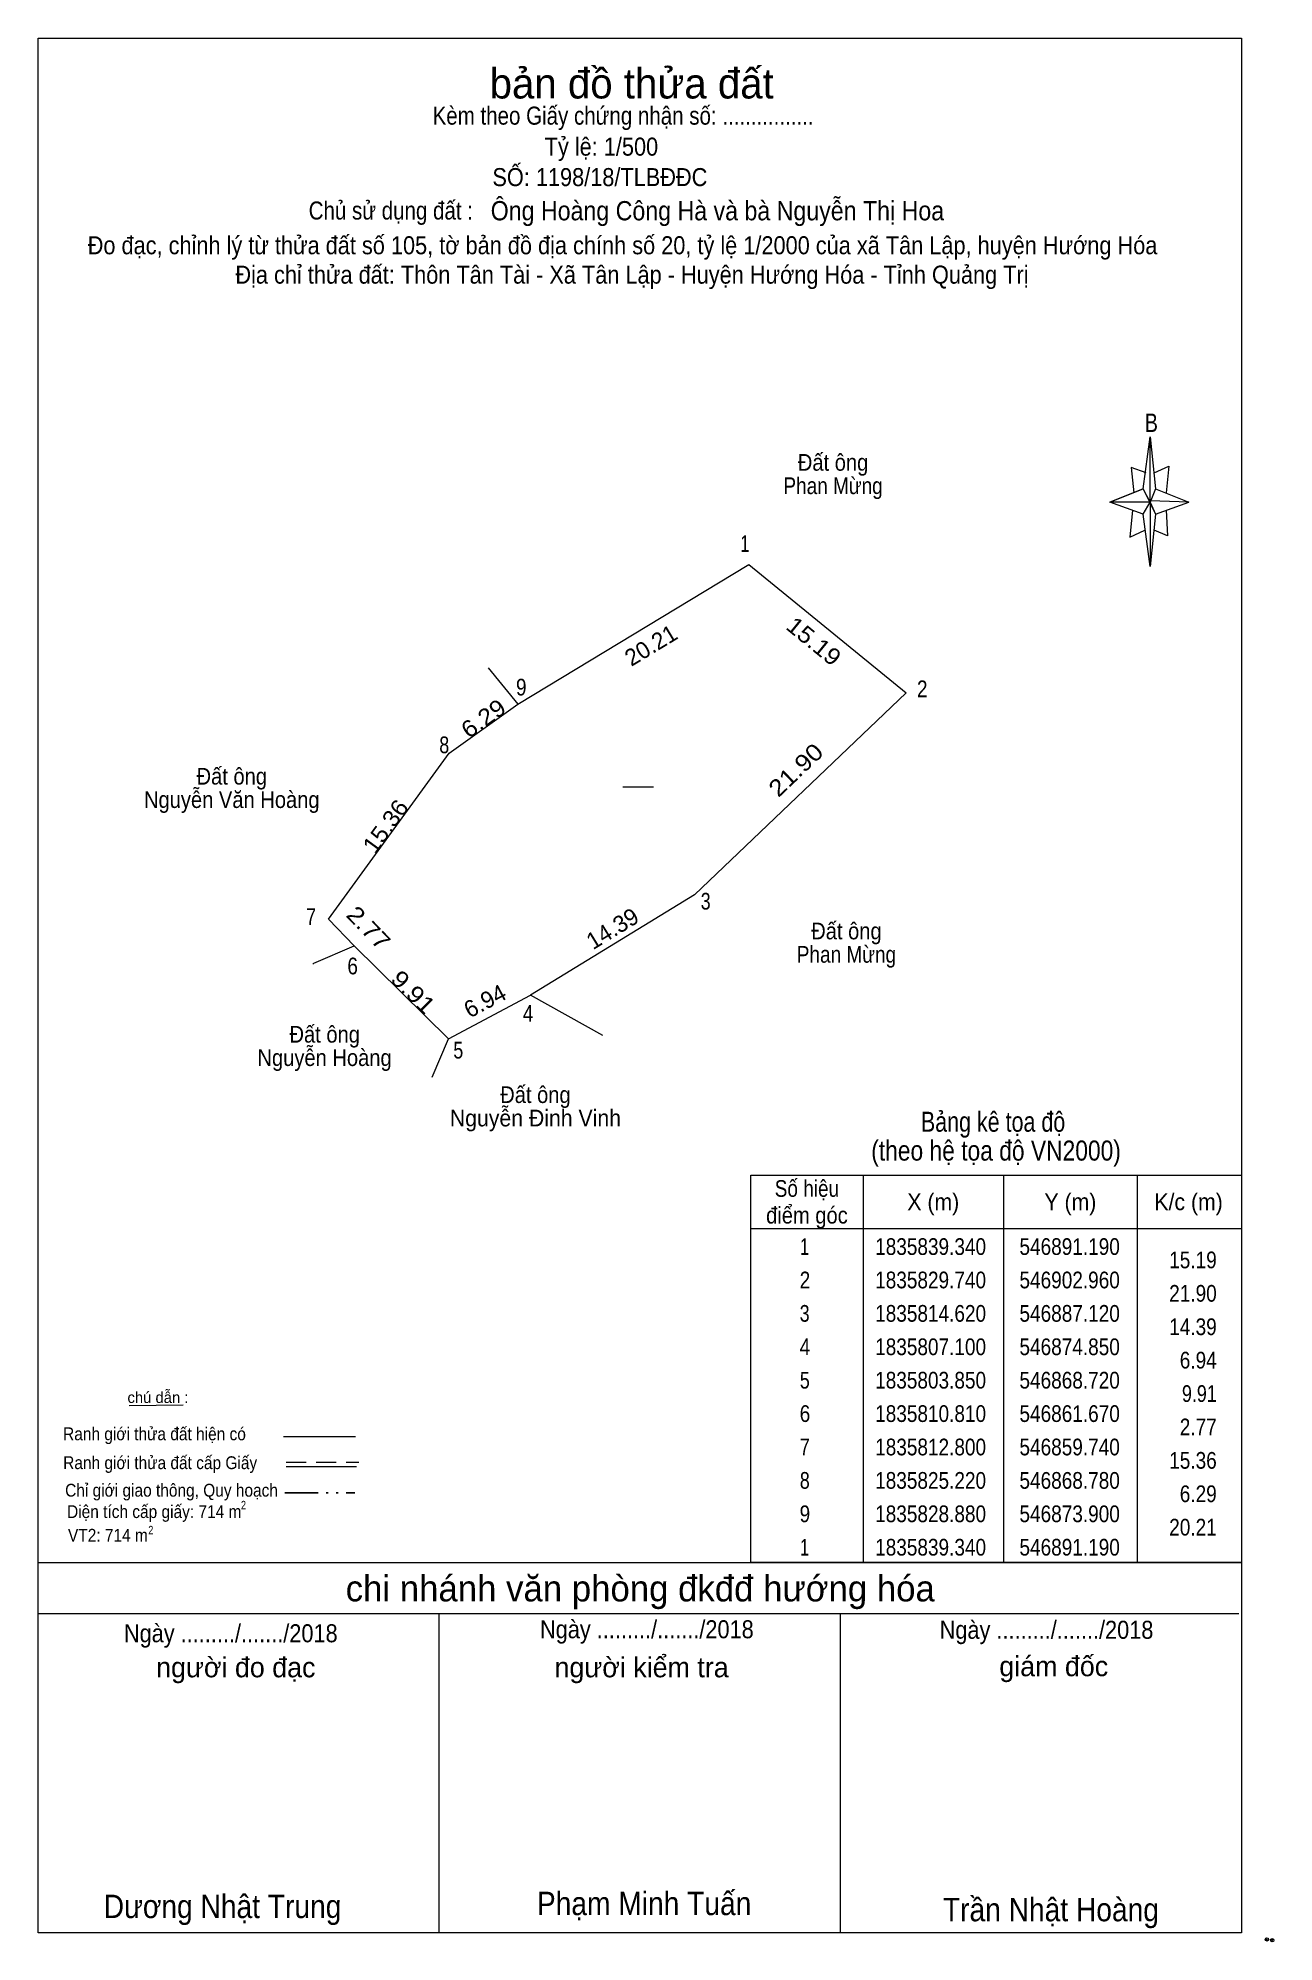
# Model space of a CAD drawing. Header units: metres. Extents: x 546473 to 546930, y 1835736 to 1835882.
# Drawn here: x 546838 to 546930.5, y 1835736.3 to 1835878.7 of the extents above; entities that cross this region are included whole.
import ezdxf
from ezdxf.enums import TextEntityAlignment as Align

# ---------------------------------------------------------------- set-up
doc = ezdxf.new("R2010")
doc.units = ezdxf.units.M
doc.header["$LTSCALE"] = 0.5
doc.header["$PDMODE"] = 32
doc.header["$PDSIZE"] = 0.25
doc.linetypes.add('DASH_DOUBLE_DOT', pattern=[9.2, 5, -1.2, 0.3, -1.2, 0.3, -1.2])
doc.linetypes.add('MEDIUM_DASHED', pattern=[4.5, 3, -1.5])
for name, color, linetype, lineweight in [('10', 7, 'Continuous', 13), ('5', 7, 'Continuous', 13), ('63', 7, 'Continuous', 25)]:
    doc.layers.add(name, color=color, linetype=linetype, lineweight=lineweight)
doc.layers.add('34', color=7, linetype='Continuous')
doc.layers.add('6', color=7, linetype='Continuous')

msp = doc.modelspace()

# ---------------------------------------------------------------- texts
at = {"layer": '34', "width": 0.9}
msp.add_text('Ông Hoàng Công Hà và bà Nguyễn Thị Hoa', height=1.44, dxfattribs=at).set_placement((546871.88, 1835865.1))
at = {"layer": '5'}
for s, height, p in [('bản đồ thửa đất', 2.25, (546882.425, 1835874.22)), ('chi nhánh văn phòng đkđđ hướng hóa', 1.944, (546883.065, 1835761.74)), ('người đo đạc', 1.5, (546852.815, 1835756.06)), ('người kiểm tra', 1.5, (546883.165, 1835756.06)), (' giám đốc', 1.5, (546913.71, 1835756.14))]:
    msp.add_text(s, height=height, dxfattribs=at).set_placement(p, align=Align.CENTER)
for s, height, width, p in [('Kèm theo Giấy chứng nhận số: ................', 1.35, 0.85, (546881.78, 1835872.26)), ('Tỷ lệ: 1/500', 1.35, 0.9, (546880.16, 1835869.94)), ('SỐ: 1198/18/TLBĐĐC', 1.35, 0.9, (546880.045, 1835867.66)), ('Chủ sử dụng đất :', 1.35, 0.85, (546864.41, 1835865.16)), ('Đo đạc, chỉnh lý từ thửa đất số 105, tờ bản đồ địa chính số 20, tỷ lệ 1/2000 của xã Tân Lập, huyện Hướng Hóa', 1.35, 0.9, (546881.74, 1835862.56)), ('Địa chỉ thửa đất: Thôn Tân Tài - Xã Tân Lập - Huyện Hướng Hóa - Tỉnh Quảng Trị', 1.35, 0.9, (546882.445, 1835860.36)), ('B', 1.378, 0.8, (546921.29, 1835849.26)), ('Ranh giới thửa đất hiện có ', 0.96, 0.9, (546846.895, 1835773.8)), ('Ranh giới thửa đất cấp Giấy', 0.96, 0.9, (546847.16, 1835771.64)), ('Chỉ giới giao thông, Quy hoạch', 0.96, 0.9, (546848.01, 1835769.58)), ('Diện tích cấp giấy: 714 m', 0.96, 0.9, (546846.715, 1835767.98)), (' VT2: 714 m', 0.96, 0.9, (546843.09, 1835766.21)), ('Ngày ........./......./2018', 1.35, 0.9, (546852.44, 1835758.68)), ('Ngày ........./......./2018', 1.35, 0.9, (546883.56, 1835758.98)), ('Ngày ........./......./2018', 1.35, 0.9, (546913.45, 1835758.94)), ('Dương Nhật Trung', 1.75, 0.9, (546851.825, 1835738.04)), ('Phạm Minh Tuấn', 1.75, 0.9, (546883.355, 1835738.26)), ('Trần Nhật Hoàng', 1.75, 0.9, (546913.78, 1835737.8))]:
    msp.add_text(s, height=height, dxfattribs=dict(at, width=width)).set_placement(p, align=Align.CENTER)
at = {"layer": '6'}
for s, width, p in [('Bảng kê tọa độ ', 0.8, (546909.675, 1835796.89)), ('(theo hệ tọa độ VN2000)', 0.85, (546909.675, 1835794.73))]:
    msp.add_text(s, height=1.5, dxfattribs=dict(at, width=width)).set_placement(p, align=Align.CENTER)
at = {"layer": '63'}
for s, height, width, p in [('Đất ông', 1.25, 0.9, (546897.485, 1835846.36)), ('Phan Mừng', 1.25, 0.85, (546897.485, 1835844.61)), ('Đất ông', 1.25, 0.9, (546852.515, 1835822.87)), ('Nguyễn Văn Hoàng', 1.25, 0.9, (546852.515, 1835821.12)), ('Đất ông', 1.25, 0.9, (546898.485, 1835811.29)), ('Phan Mừng', 1.25, 0.85, (546898.485, 1835809.54)), ('Đất ông', 1.25, 0.9, (546859.465, 1835803.56)), ('Nguyễn Hoàng', 1.25, 0.9, (546859.455, 1835801.81)), ('Đất ông', 1.25, 0.9, (546875.225, 1835799.04)), ('Nguyễn Đinh Vinh', 1.25, 0.95, (546875.225, 1835797.29)), ('Số hiệu', 1.25, 0.85, (546895.53, 1835792.02)), ('điểm góc', 1.25, 0.9, (546895.53, 1835790.02)), ('X (m)', 1.25, 0.95, (546904.98, 1835791.02)), ('Y (m)', 1.25, 0.95, (546915.235, 1835791.02)), ('K/c (m)', 1.25, 0.95, (546924.075, 1835791.02)), (' 1', 1.25, 0.75, (546895.18, 1835787.67)), ('1835839.340', 1.25, 0.85, (546904.78, 1835787.67)), ('546891.190', 1.25, 0.85, (546915.18, 1835787.67)), (' 2', 1.25, 0.85, (546895.185, 1835785.17)), ('1835829.740', 1.25, 0.85, (546904.78, 1835785.17)), ('546902.960', 1.25, 0.85, (546915.18, 1835785.17)), (' 3', 1.25, 0.8, (546895.175, 1835782.67)), ('1835814.620', 1.25, 0.85, (546904.78, 1835782.67)), ('546887.120', 1.25, 0.85, (546915.18, 1835782.67)), (' 4', 1.25, 0.85, (546895.18, 1835780.17)), ('1835807.100', 1.25, 0.85, (546904.78, 1835780.17)), ('546874.850', 1.25, 0.85, (546915.18, 1835780.17)), (' 5', 1.25, 0.8, (546895.185, 1835777.67)), ('1835803.850', 1.25, 0.85, (546904.78, 1835777.67)), ('546868.720', 1.25, 0.85, (546915.18, 1835777.67)), (' 6', 1.25, 0.85, (546895.185, 1835775.17)), ('1835810.810', 1.25, 0.85, (546904.78, 1835775.17)), ('546861.670', 1.25, 0.85, (546915.18, 1835775.17)), (' 7', 1.25, 0.8, (546895.185, 1835772.67)), ('1835812.800', 1.25, 0.85, (546904.78, 1835772.67)), ('546859.740', 1.25, 0.85, (546915.18, 1835772.67)), (' 8', 1.25, 0.8, (546895.185, 1835770.17)), ('1835825.220', 1.25, 0.85, (546904.78, 1835770.17)), ('546868.780', 1.25, 0.85, (546915.18, 1835770.17)), ('2', 0.625, 0.8, (546853.39, 1835768.64)), (' 9', 1.25, 0.85, (546895.18, 1835767.67)), ('1835828.880', 1.25, 0.85, (546904.78, 1835767.67)), ('546873.900', 1.25, 0.85, (546915.18, 1835767.67)), ('2', 0.625, 0.8, (546846.46, 1835766.77)), (' 1', 1.25, 0.75, (546895.18, 1835765.17)), ('1835839.340', 1.25, 0.85, (546904.78, 1835765.17)), ('546891.190', 1.25, 0.85, (546915.18, 1835765.17))]:
    msp.add_text(s, height=height, dxfattribs=dict(at, width=width)).set_placement(p, align=Align.CENTER)
for s, width, p in [(' 1', 0.75, (546891.24, 1835840.28)), (' 9', 0.85, (546874.56, 1835829.54)), (' 2', 0.85, (546904.55, 1835829.41)), (' 8', 0.8, (546868.78, 1835825.22)), (' 3', 0.8, (546888.33, 1835813.52)), (' 7', 0.8, (546858.81, 1835812.36)), (' 6', 0.85, (546861.95, 1835808.67)), (' 4', 0.85, (546875.07, 1835805.12)), (' 5', 0.8, (546869.83, 1835802.37)), ('15.19', 0.85, (546926.18, 1835786.67)), ('21.90', 0.85, (546926.18, 1835784.17)), ('14.39', 0.85, (546926.18, 1835781.67)), ('6.94', 0.85, (546926.18, 1835779.17)), ('9.91', 0.8, (546926.18, 1835776.67)), ('2.77', 0.85, (546926.18, 1835774.17)), ('15.36', 0.85, (546926.18, 1835771.67)), ('6.29', 0.85, (546926.18, 1835769.17)), ('20.21', 0.85, (546926.18, 1835766.67))]:
    msp.add_text(s, height=1.25, dxfattribs=dict(at, width=width)).set_placement(p, align=Align.RIGHT)
for s, rotation, width, p in [('15.19', 320.798, 1.1, (546895.655, 1835833.116)), ('6.29', 35.559, 1.1, (546871.6965, 1835827.3098)), ('21.90', 43.668, 1.15, (546895.1335, 1835823.5142)), ('15.36', 53.951, 1.05, (546864.5236, 1835819.3822)), ('2.77', 314.123, 1.15, (546862.2919, 1835811.7051)), ('9.91', 315.368, 1.15, (546865.6409, 1835806.8968))]:
    msp.add_text(s, height=1.25, rotation=rotation, dxfattribs=dict(at, width=width)).set_placement(p, align=Align.CENTER)
for s, height, rotation, p in [('20.21', 1.25, 31.173, (546884.1865, 1835832.7589)), ('14.39', 1.25, 31.503, (546881.3134, 1835811.562)), ('6.94', 1.25, 27.932, (546871.7422, 1835806.1224)), ('chú dẫn :', 0.8293, 359.974, (546846.9948, 1835776.5888))]:
    msp.add_text(s, height=height, rotation=rotation, dxfattribs=at).set_placement(p, align=Align.CENTER)

# ---------------------------------------------------------------- linework, layer by layer
at = {"layer": '10'}
for p, q in [((546871.7, 1835831.61), (546873.9, 1835828.88)), ((546861.67, 1835810.81), (546868.72, 1835803.85)), ((546868.72, 1835803.85), (546874.85, 1835807.1)), ((546880.27, 1835804.08), (546874.85, 1835807.1)), ((546867.49, 1835800.97), (546868.72, 1835803.85))]:
    msp.add_line(p, q, dxfattribs=at)
for points in [[(546873.9, 1835828.88), (546891.19, 1835839.34), (546902.96, 1835829.74), (546887.12, 1835814.62), (546874.85, 1835807.1)], [(546861.67, 1835810.81), (546859.74, 1835812.8), (546868.78, 1835825.22), (546873.9, 1835828.88)], [(546858.58, 1835809.42), (546858.65, 1835809.51), (546861.67, 1835810.81)]]:
    msp.add_lwpolyline(points, dxfattribs=at)
at = {"layer": '5'}
for p, q in [((546920.69, 1835845), (546921.19, 1835848.9)), ((546920.69, 1835843.1), (546918.19, 1835844)), ((546921.59, 1835845), (546924.09, 1835844)), ((546921.59, 1835843.1), (546921.19, 1835839.2)), ((546922.39, 1835843.4), (546922.49, 1835841.5)), ((546922.49, 1835841.5), (546921.49, 1835841.9)), ((546856.38, 1835774.08), (546861.76, 1835774.08)), ((546856.58, 1835771.84), (546861.84, 1835771.84)), ((546838.03, 1835764.64), (546928.03, 1835764.64)), ((546838.03, 1835760.84), (546927.83, 1835760.84)), ((546838.03, 1835760.84), (546927.83, 1835760.84)), ((546838.03, 1835760.84), (546927.83, 1835760.84)), ((546868.03, 1835736.94), (546868.03, 1835760.84)), ((546898.03, 1835736.94), (546898.03, 1835760.84)), ((546928.03, 1835736.94), (546838.03, 1835736.94))]:
    msp.add_line(p, q, dxfattribs=at)
at = {"layer": '5', "linetype": 'MEDIUM_DASHED'}
msp.add_line((546856.58, 1835772.16), (546862.02, 1835772.16), dxfattribs=at)
at = {"layer": '5', "linetype": 'DASH_DOUBLE_DOT', "lineweight": 25}
msp.add_line((546856.48, 1835769.86), (546861.71, 1835769.86), dxfattribs=at)
at = {"layer": '5'}
for points in [[(546838.03, 1835878.74), (546928.03, 1835878.74), (546928.03, 1835736.94), (546838.03, 1835736.94)], [(546921.19, 1835848.9), (546921.59, 1835845), (546921.19, 1835844)], [(546921.19, 1835844), (546918.19, 1835844), (546920.69, 1835845), (546921.59, 1835843.1), (546924.09, 1835844), (546921.19, 1835844.1)], [(546921.19, 1835844), (546921.19, 1835839.2), (546920.69, 1835843.1)]]:
    msp.add_lwpolyline(points, close=True, dxfattribs=at)
for points in [[(546920.89, 1835846.2), (546919.79, 1835846.6), (546919.99, 1835844.7)], [(546921.49, 1835846.2), (546922.59, 1835846.7), (546922.39, 1835844.7)], [(546921.19, 1835844), (546920.69, 1835845), (546918.19, 1835844)], [(546921.19, 1835844), (546921.59, 1835843.1), (546924.09, 1835844)], [(546919.89, 1835843.4), (546919.69, 1835841.4), (546920.79, 1835841.9)]]:
    msp.add_lwpolyline(points, dxfattribs=at)
for p in [(546929.93, 1835736.44), (546930.33, 1835736.38)]:
    msp.add_point(p, dxfattribs=at)
at = {"layer": '63', "lineweight": 13}
for p, q in [((546881.75, 1835822.71), (546884.05, 1835822.71)), ((546899.73, 1835793.64), (546899.73, 1835764.64)), ((546910.23, 1835793.64), (546910.23, 1835764.64)), ((546920.23, 1835793.64), (546920.23, 1835764.64)), ((546891.33, 1835789.64), (546928.03, 1835789.64)), ((546844.84, 1835776.39), (546848.88, 1835776.45))]:
    msp.add_line(p, q, dxfattribs=at)
msp.add_lwpolyline([(546891.33, 1835793.64), (546928.03, 1835793.64), (546928.03, 1835764.64), (546891.33, 1835764.64)], close=True, dxfattribs=at)

msp.set_redraw_order([(e.dxf.handle, doc.entitydb.next_handle()) for e in msp.query("TEXT MTEXT ATTDEF DIMENSION ARC_DIMENSION")])  # texts and dimensions are drawn at this point

doc.saveas('drawing.dxf')
